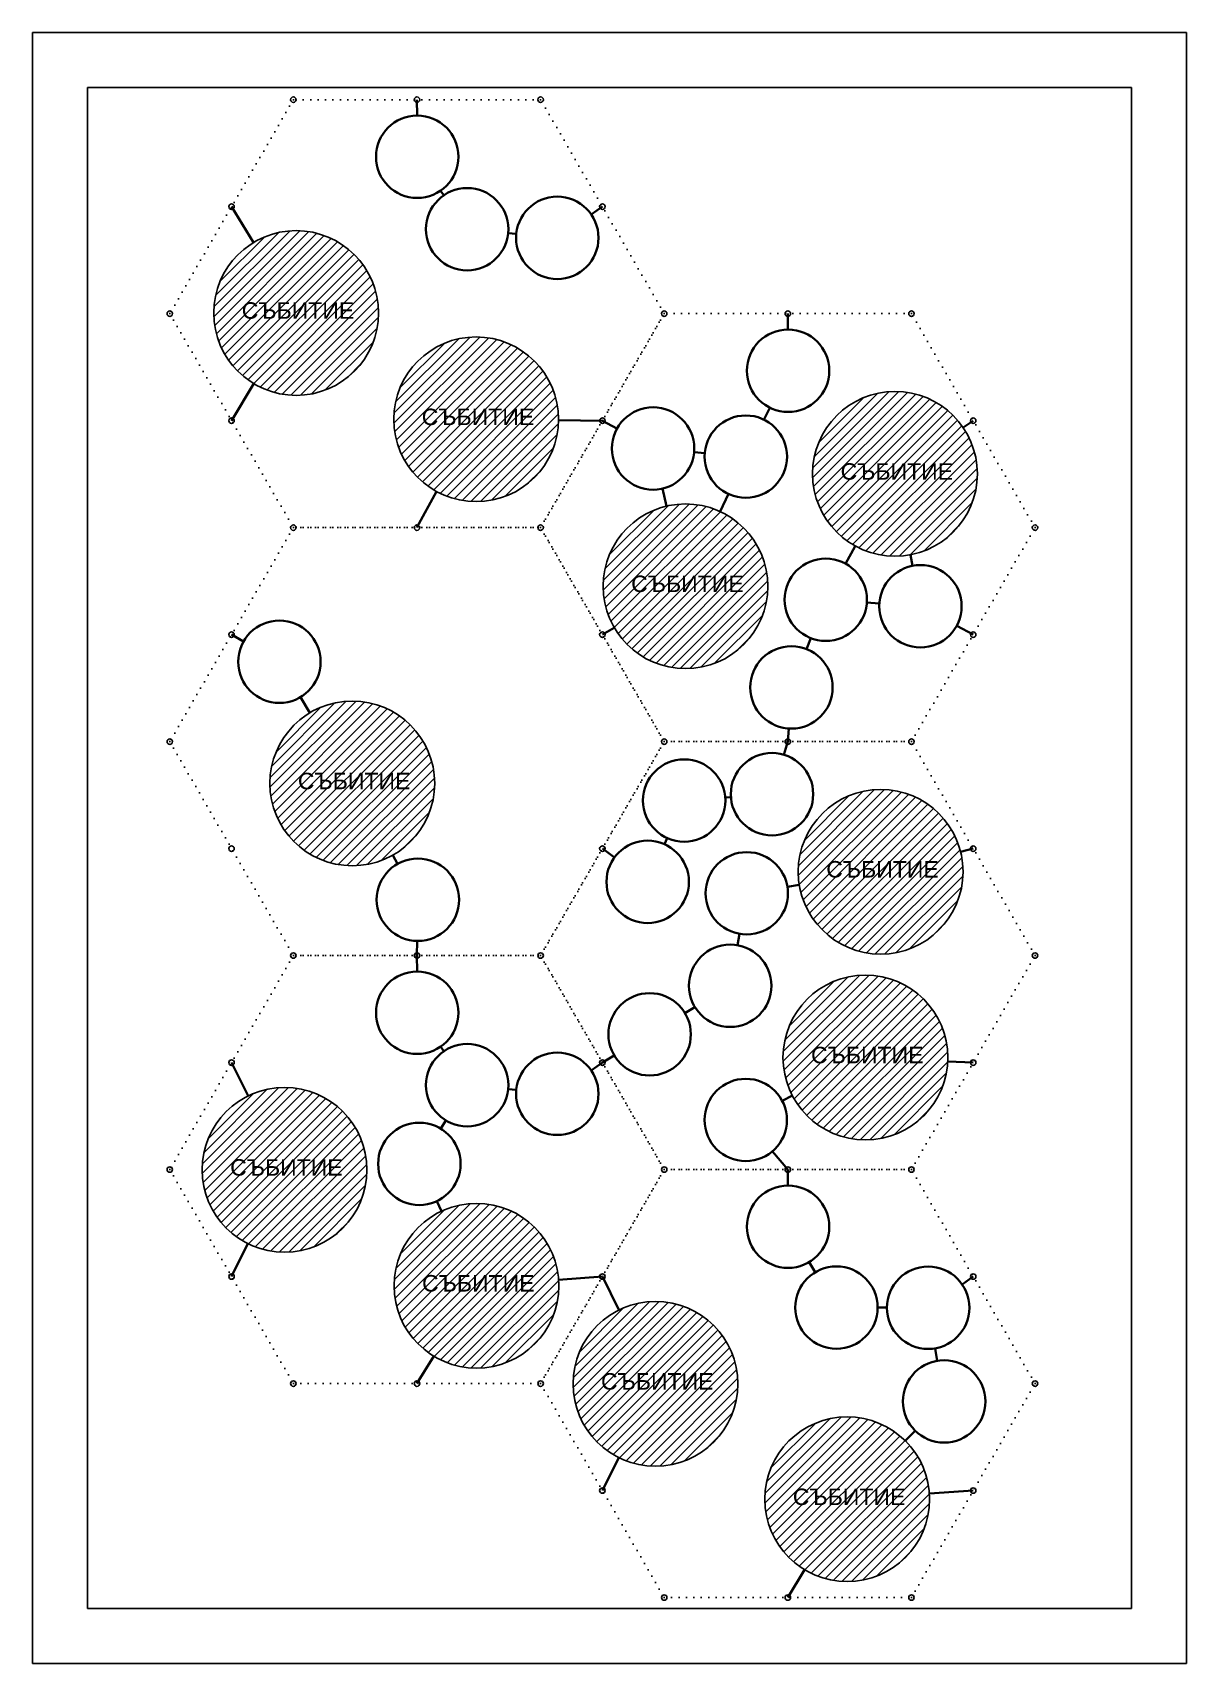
# Model space of a CAD drawing. Header units: feet. Extents: x 2991 to 5869, y -107 to 824.
# Drawn here: x 3769 to 3979, y 190.3 to 487.3 of the extents above; entities that cross this region are included whole.
import ezdxf
from ezdxf.enums import TextEntityAlignment as Align

# ---------------------------------------------------------------- set-up
doc = ezdxf.new("R2010")
doc.units = ezdxf.units.FT
doc.header["$MEASUREMENT"] = 0
doc.linetypes.add('DOT', pattern=[0.25, 0, -0.25])
doc.layers.add('circle', color=7, linetype='Continuous', lineweight=35)
doc.layers.add('line', color=1, linetype='Continuous', lineweight=35)
for name, color, linetype in [('hex', 7, 'DOT'), ('hex_circle', 7, 'Continuous'), ('special_circle', 5, 'Continuous')]:
    doc.layers.add(name, color=color, linetype=linetype)
doc.layers.add('not print', color=3, linetype='Continuous', plot=False)
doc.styles.get("Standard").update_dxf_attribs({"font": 'arial.ttf', "height": 3})

msp = doc.modelspace()

# ---------------------------------------------------------------- texts
at = {"layer": 'special_circle', "color": 7}
for p in [(3817.28, 436.68), (3850.04, 417.31), (3926.28, 407.37), (3888.16, 386.91), (3827.5, 351), (3923.67, 334.92), (3920.9, 301.09), (3815.17, 280.62), (3850.1, 259.52), (3882.67, 241.65), (3917.59, 220.63)]:
    msp.add_text('СЪБИТИЕ', height=3, dxfattribs=at).set_placement(p, align=Align.MIDDLE_CENTER)

# ---------------------------------------------------------------- hatches: boundary and pattern name
at = {"layer": 'special_circle'}
h = msp.add_hatch(dxfattribs=at)
h.set_pattern_fill('ANSI31', color=256, scale=10, style=0)
h.set_pattern_definition([(45, (2338.8309, 27.7664), (-0.8838835, 0.8838835), [])])
edge = h.paths.add_edge_path()
edge.add_arc((3816.94, 436.23), 15, 0, 360)
h = msp.add_hatch(dxfattribs=at)
h.set_pattern_fill('ANSI31', color=256, scale=10, style=0)
h.set_pattern_definition([(45, (2371.5928, 8.4035), (-0.8838835, 0.8838835), [])])
edge = h.paths.add_edge_path()
edge.add_arc((3849.7, 416.87), 15, 0, 360)
h = msp.add_hatch(dxfattribs=at)
h.set_pattern_fill('ANSI31', color=256, scale=10, style=0)
h.set_pattern_definition([(45, (2447.8285, -1.5378), (-0.8838835, 0.8838835), [])])
edge = h.paths.add_edge_path()
edge.add_arc((3925.94, 406.93), 15, 0, 360)
h = msp.add_hatch(dxfattribs=at)
h.set_pattern_fill('ANSI31', color=256, scale=10, style=0)
h.set_pattern_definition([(45, (2409.7114, -22.0026), (-0.8838835, 0.8838835), [])])
edge = h.paths.add_edge_path()
edge.add_arc((3887.82, 386.46), 15, 0, 360)
h = msp.add_hatch(dxfattribs=at)
h.set_pattern_fill('ANSI31', color=256, scale=10, style=0)
h.set_pattern_definition([(45, (2349.0523, -57.9064), (-0.8838835, 0.8838835), [])])
edge = h.paths.add_edge_path()
edge.add_arc((3827.16, 350.56), 15, 0, 360)
h = msp.add_hatch(dxfattribs=at)
h.set_pattern_fill('ANSI31', color=256, scale=10, style=0)
h.set_pattern_definition([(45, (2445.2239, -73.9946), (-0.8838835, 0.8838835), [])])
edge = h.paths.add_edge_path()
edge.add_arc((3923.33, 334.47), 15, 0, 360)
h = msp.add_hatch(dxfattribs=at)
h.set_pattern_fill('ANSI31', color=256, scale=10, style=0)
h.set_pattern_definition([(45, (2442.4494, -107.8247), (-0.8838835, 0.8838835), [])])
edge = h.paths.add_edge_path()
edge.add_arc((3920.56, 300.64), 15, 0, 360)
h = msp.add_hatch(dxfattribs=at)
h.set_pattern_fill('ANSI31', color=256, scale=10, style=0)
h.set_pattern_definition([(45, (2336.7247, -128.2873), (-0.8838835, 0.8838835), [])])
edge = h.paths.add_edge_path()
edge.add_arc((3814.84, 280.18), 15, 0, 360)
h = msp.add_hatch(dxfattribs=at)
h.set_pattern_fill('ANSI31', color=256, scale=10, style=0)
h.set_pattern_definition([(45, (2371.6497, -149.3931), (-0.8838835, 0.8838835), [])])
edge = h.paths.add_edge_path()
edge.add_arc((3849.76, 259.07), 15, 0, 360)
h = msp.add_hatch(dxfattribs=at)
h.set_pattern_fill('ANSI31', color=256, scale=10, style=0)
h.set_pattern_definition([(45, (2404.2247, -167.2585), (-0.8838835, 0.8838835), [])])
edge = h.paths.add_edge_path()
edge.add_arc((3882.34, 241.21), 15, 0, 360)
h = msp.add_hatch(dxfattribs=at)
h.set_pattern_fill('ANSI31', color=256, scale=10, style=0)
h.set_pattern_definition([(45, (2439.141, -188.2797), (-0.8838835, 0.8838835), [])])
edge = h.paths.add_edge_path()
edge.add_arc((3917.25, 220.19), 15, 0, 360)

# ---------------------------------------------------------------- linework, layer by layer
msp.add_lwpolyline([(3978.98, 487.29), (3768.98, 487.29), (3768.98, 190.29), (3978.98, 190.29)], close=True)
at = {"layer": 'circle'}
for centre in [(3838.98, 464.68), (3848.07, 451.49), (3864.48, 449.92), (3906.48, 425.71), (3881.91, 411.55), (3898.79, 410.07), (3913.34, 384), (3930.58, 382.82), (3813.9, 372.71), (3907.1, 368.04), (3887.57, 347.44), (3903.56, 348.6), (3880.93, 332.63), (3839.1, 329.37), (3898.96, 330.54), (3895.95, 313.7), (3838.98, 308.79), (3881.29, 304.86), (3848.07, 295.6), (3864.48, 294.03), (3898.78, 289.26), (3839.37, 281.27), (3906.48, 269.82), (3915.29, 255.1), (3931.98, 255.06), (3934.89, 238)]:
    msp.add_circle(centre, 7.5, dxfattribs=at)
at = {"layer": 'hex', "ltscale": 5}
for points in [[(3816.44, 475.08), (3793.94, 436.11), (3816.44, 397.14), (3861.44, 397.14), (3883.94, 436.11), (3861.44, 475.08)], [(3883.94, 436.11), (3861.44, 397.14), (3883.94, 358.17), (3928.94, 358.17), (3951.44, 397.14), (3928.94, 436.11)], [(3816.44, 397.14), (3793.94, 358.17), (3816.44, 319.2), (3861.44, 319.2), (3883.94, 358.17), (3861.44, 397.14)], [(3883.94, 358.17), (3861.44, 319.2), (3883.94, 280.23), (3928.94, 280.23), (3951.44, 319.2), (3928.94, 358.17)], [(3816.44, 319.2), (3793.94, 280.23), (3816.44, 241.25), (3861.44, 241.25), (3883.94, 280.23), (3861.44, 319.2)], [(3883.94, 280.23), (3861.44, 241.25), (3883.94, 202.28), (3928.94, 202.28), (3951.44, 241.25), (3928.94, 280.23)]]:
    msp.add_lwpolyline(points, close=True, dxfattribs=at)
at = {"layer": 'hex_circle'}
for centre in [(3816.44, 475.08), (3838.94, 475.08), (3861.44, 475.08), (3805.19, 455.6), (3872.69, 455.6), (3793.94, 436.11), (3883.94, 436.11), (3906.44, 436.11), (3928.94, 436.11), (3805.19, 416.62), (3872.69, 416.62), (3940.19, 416.62), (3816.44, 397.14), (3838.94, 397.14), (3861.44, 397.14), (3951.44, 397.14), (3805.19, 377.65), (3872.69, 377.65), (3940.19, 377.65), (3793.94, 358.17), (3883.94, 358.17), (3906.44, 358.17), (3928.94, 358.17), (3805.19, 338.68), (3872.69, 338.68), (3940.19, 338.68), (3816.44, 319.2), (3838.94, 319.2), (3861.44, 319.2), (3951.44, 319.2), (3805.19, 299.71), (3872.69, 299.71), (3940.19, 299.71), (3793.94, 280.23), (3883.94, 280.23), (3906.44, 280.23), (3928.94, 280.23), (3805.19, 260.74), (3872.69, 260.74), (3940.19, 260.74), (3816.44, 241.25), (3838.94, 241.25), (3861.44, 241.25), (3861.44, 241.25), (3861.44, 241.25), (3951.44, 241.25), (3872.69, 221.77), (3940.19, 221.77), (3883.94, 202.28), (3883.94, 202.28), (3906.44, 202.28), (3928.94, 202.28)]:
    msp.add_circle(centre, 0.5, dxfattribs=at)
at = {"layer": 'line'}
for p, q in [((3838.95, 472.18), (3838.94, 475.08)), ((3843.81, 457.66), (3843.23, 458.5)), ((3805.19, 455.6), (3809.16, 449.06)), ((3870.65, 454.18), (3872.69, 455.6)), ((3857.01, 450.63), (3855.53, 450.77)), ((3906.45, 433.21), (3906.44, 436.11)), ((3809.23, 423.37), (3805.19, 416.62)), ((3903.17, 418.98), (3902.1, 416.8)), ((3864.7, 416.71), (3872.69, 416.62)), ((3872.69, 416.62), (3875.34, 415.17)), ((3940.19, 416.62), (3938.34, 415.36)), ((3889.38, 410.89), (3891.32, 410.72)), ((3889.38, 410.89), (3891.32, 410.72)), ((3884.38, 401.06), (3883.63, 404.25)), ((3838.94, 397.14), (3842.52, 403.7)), ((3895.63, 403.27), (3894.14, 400.07)), ((3918.72, 393.78), (3916.95, 390.57)), ((3929.16, 390.18), (3928.77, 392.2)), ((3923.09, 383.33), (3920.82, 383.49)), ((3920.82, 383.49), (3923.09, 383.33)), ((3805.19, 377.65), (3807.38, 376.41)), ((3872.69, 377.65), (3874.86, 378.91)), ((3937.18, 379.27), (3940.19, 377.65)), ((3909.83, 375.02), (3910.61, 377.01)), ((3819.46, 363.43), (3817.76, 366.27)), ((3906.6, 360.55), (3906.44, 358.17)), ((3906.44, 358.17), (3905.72, 355.78)), ((3895.05, 347.98), (3896.08, 348.05)), ((3872.69, 338.68), (3874.89, 337.07)), ((3884, 339.47), (3884.5, 340.59)), ((3937.89, 338.11), (3940.19, 338.68)), ((3835.42, 335.9), (3834.52, 337.49)), ((3906.37, 331.73), (3908.53, 332.08)), ((3838.98, 321.87), (3838.94, 319.2)), ((3897.27, 321.09), (3897.64, 323.16)), ((3838.95, 316.29), (3838.94, 319.2)), ((3887.71, 308.73), (3889.53, 309.83)), ((3843.81, 301.78), (3843.23, 302.62)), ((3874.85, 301), (3872.69, 299.71)), ((3808.2, 293.63), (3805.19, 299.71)), ((3870.65, 298.3), (3872.69, 299.71)), ((3940.19, 299.71), (3935.54, 299.93)), ((3857.01, 294.75), (3855.53, 294.89)), ((3907.26, 293.7), (3905.42, 292.73)), ((3843.26, 287.68), (3844.18, 289.19)), ((3903.63, 283.54), (3906.44, 280.23)), ((3906.45, 277.32), (3906.44, 280.23)), ((3843.4, 272.66), (3842.55, 274.47)), ((3805.19, 260.74), (3808.17, 266.74)), ((3910.33, 263.39), (3911.44, 261.53)), ((3864.72, 260.16), (3872.69, 260.74)), ((3875.7, 254.66), (3872.69, 260.74)), ((3938.15, 259.32), (3940.19, 260.74)), ((3922.79, 255.08), (3924.48, 255.08)), ((3933.24, 247.67), (3933.63, 245.39)), ((3838.94, 241.25), (3841.98, 246.25)), ((3929.61, 232.67), (3927.8, 230.85)), ((3872.69, 221.77), (3875.67, 227.77)), ((3932.22, 221.22), (3940.19, 221.77)), ((3909.5, 207.34), (3906.44, 202.28))]:
    msp.add_line(p, q, dxfattribs=at)
at = {"layer": 'not print'}
msp.add_lwpolyline([(3968.98, 477.29), (3778.98, 477.29), (3778.98, 200.29), (3968.98, 200.29)], close=True, dxfattribs=at)
at = {"layer": 'special_circle'}
for centre in [(3816.94, 436.23), (3849.7, 416.87), (3925.94, 406.93), (3887.82, 386.46), (3827.16, 350.56), (3923.33, 334.47), (3920.56, 300.64), (3814.84, 280.18), (3849.76, 259.07), (3882.34, 241.21), (3917.25, 220.19)]:
    msp.add_circle(centre, 15, dxfattribs=at)

msp.set_redraw_order([(e.dxf.handle, doc.entitydb.next_handle()) for e in msp.query("TEXT MTEXT ATTDEF DIMENSION ARC_DIMENSION")])  # texts and dimensions are drawn at this point

doc.saveas('drawing.dxf')
